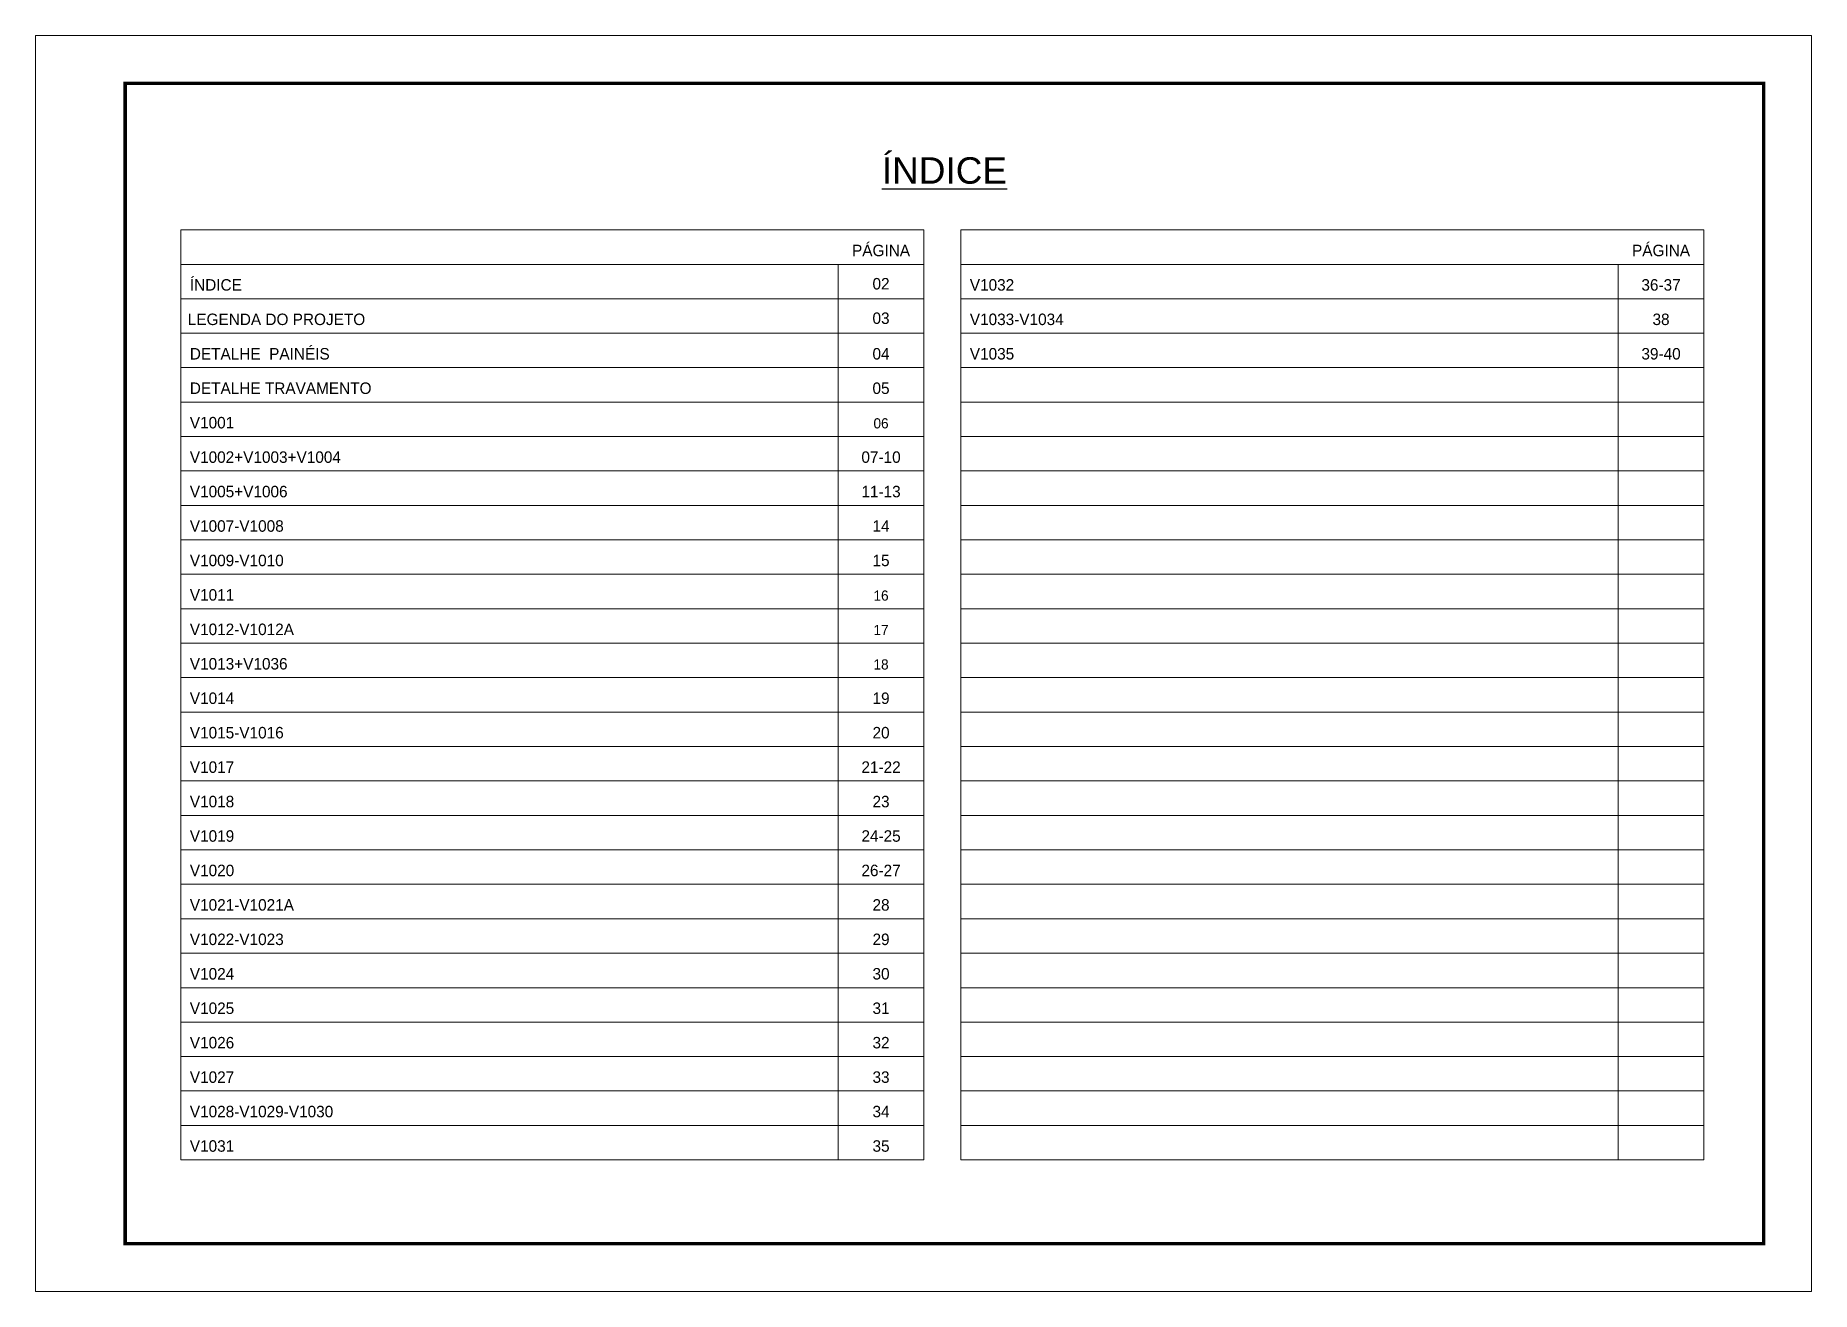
# Model space of a CAD drawing. Extents: x -20960 to -5926, y -2106 to 21915.
# Drawn here: x -10608 to -9123, y 20865 to 21915 of the extents above; entities that cross this region are included whole.
import ezdxf
from ezdxf.enums import TextEntityAlignment as Align

# ---------------------------------------------------------------- set-up
doc = ezdxf.new("R2010")
doc.units = 0
doc.layers.add('CARIMBO', color=255, linetype='Continuous', lineweight=9)
doc.layers.add('Folhas', color=255, linetype='Continuous', lineweight=9)
doc.styles.add('ARIAL', font='arial.ttf')
doc.styles.add('Tecnologia', font='')
doc.styles.get('Tecnologia').set_extended_font_data('Forgotten Futurist')

msp = doc.modelspace()

# ---------------------------------------------------------------- texts
at = {"color": 0, "linetype": 'Continuous', "ltscale": 5, "style": 'ARIAL'}
msp.add_text('%%UÍNDICE', height=22.118, dxfattribs=at).set_placement((-9848.5, 21791.51), align=Align.CENTER)
at = {"layer": 'CARIMBO', "style": 'Tecnologia'}
for s, height, p in [('PÁGINA', 9.599, (-9901.5, 21730.91)), ('PÁGINA', 9.599, (-9249.29, 21730.91)), ('02', 9.599, (-9901.5, 21703.08)), ('36-37', 9.599, (-9249.29, 21702.12)), ('03', 9.599, (-9901.5, 21674.29)), ('38', 9.599, (-9249.29, 21673.32)), ('04', 9.599, (-9901.5, 21644.52)), ('39-40', 9.599, (-9249.29, 21644.52)), ('05', 9.599, (-9901.5, 21615.73)), ('06', 8.5, (-9901.5, 21586.93)), ('07-10', 9.599, (-9901.5, 21558.13)), ('11-13', 9.599, (-9901.5, 21529.34)), ('14', 9.599, (-9901.5, 21500.54)), ('15', 9.599, (-9901.5, 21471.75)), ('16', 8.5, (-9901.5, 21442.95)), ('17', 8.5, (-9901.5, 21414.15)), ('18', 8.5, (-9901.5, 21385.36)), ('19', 9.599, (-9901.5, 21356.56)), ('20', 9.599, (-9901.5, 21327.76)), ('21-22', 9.599, (-9901.5, 21298.97)), ('23', 9.599, (-9901.5, 21270.17)), ('24-25', 9.599, (-9901.5, 21241.38)), ('26-27', 9.599, (-9901.5, 21212.58)), ('28', 9.599, (-9901.5, 21183.78)), ('29', 9.599, (-9901.5, 21154.99)), ('30', 9.599, (-9901.5, 21126.19)), ('31', 9.599, (-9901.5, 21097.39)), ('32', 9.599, (-9901.5, 21068.6)), ('33', 9.599, (-9901.5, 21039.8)), ('34', 9.599, (-9901.5, 21011.01)), ('35', 9.599, (-9901.5, 20982.21))]:
    msp.add_text(s, height=height, dxfattribs=at).set_placement(p, align=Align.CENTER)
for s, height, p in [('ÍNDICE', 9.599, (-10479.47, 21702.12)), ('V1032', 9.599, (-9827.27, 21702.12)), ('LEGENDA DO PROJETO', 9.5987, (-10481.18, 21673.32)), ('V1033-V1034', 9.5987, (-9827.27, 21673.32)), ('DETALHE  PAINÉIS', 9.5987, (-10479.47, 21644.52)), ('V1035', 9.599, (-9827.27, 21644.52)), ('DETALHE TRAVAMENTO', 9.5987, (-10479.47, 21615.73)), ('V1001', 9.599, (-10479.47, 21586.93)), ('V1002+V1003+V1004', 9.5987, (-10479.47, 21558.13)), ('V1005+V1006', 9.5987, (-10479.47, 21529.34)), ('V1007-V1008', 9.5987, (-10479.47, 21500.54)), ('V1009-V1010', 9.5987, (-10479.47, 21471.75)), ('V1011', 9.599, (-10479.47, 21442.95)), ('V1012-V1012A', 9.5987, (-10479.47, 21414.15)), ('V1013+V1036', 9.5987, (-10479.47, 21385.36)), ('V1014', 9.599, (-10479.47, 21356.56)), ('V1015-V1016', 9.5987, (-10479.47, 21327.76)), ('V1017', 9.599, (-10479.47, 21298.97)), ('V1018', 9.599, (-10479.47, 21270.17)), ('V1019', 9.599, (-10479.47, 21241.38)), ('V1020', 9.599, (-10479.47, 21212.58)), ('V1021-V1021A', 9.5987, (-10479.47, 21183.78)), ('V1022-V1023', 9.5987, (-10479.47, 21154.99)), ('V1024', 9.599, (-10479.47, 21126.19)), ('V1025', 9.599, (-10479.47, 21097.39)), ('V1026', 9.599, (-10479.47, 21068.6)), ('V1027', 9.599, (-10479.47, 21039.8)), ('V1028-V1029-V1030', 9.5987, (-10479.47, 21011.01)), ('V1031', 9.599, (-10479.47, 20982.21))]:
    msp.add_text(s, height=height, dxfattribs=at).set_placement(p)

# ---------------------------------------------------------------- linework, layer by layer
at = {"layer": 'CARIMBO'}
for p, q in [((-10486.97, 21752.9), (-9865.59, 21752.9)), ((-10486.97, 21752.9), (-9865.59, 21752.9)), ((-10486.97, 21752.9), (-10486.97, 20975.4)), ((-9865.59, 21752.9), (-9865.59, 20975.4)), ((-9834.76, 21752.9), (-9213.38, 21752.9)), ((-9834.76, 21752.9), (-9213.38, 21752.9)), ((-9834.76, 21752.9), (-9834.76, 20975.4)), ((-9213.38, 21752.9), (-9213.38, 20975.4)), ((-10486.97, 21724.1), (-9865.59, 21724.1)), ((-10486.97, 21724.1), (-9865.59, 21724.1)), ((-10486.97, 21724.1), (-9865.59, 21724.1)), ((-9937.41, 21724.1), (-9937.41, 20975.4)), ((-9834.76, 21724.1), (-9213.38, 21724.1)), ((-9834.76, 21724.1), (-9213.38, 21724.1)), ((-9834.76, 21724.1), (-9213.38, 21724.1)), ((-9285.2, 21724.1), (-9285.2, 20975.4)), ((-10486.97, 21695.31), (-9865.59, 21695.31)), ((-9834.76, 21695.31), (-9213.38, 21695.31)), ((-10486.97, 21666.51), (-9865.59, 21666.51)), ((-9834.76, 21666.51), (-9213.38, 21666.51)), ((-10486.97, 21637.72), (-9865.59, 21637.72)), ((-10486.97, 21637.72), (-9865.59, 21637.72)), ((-9834.76, 21637.72), (-9213.38, 21637.72)), ((-9834.76, 21637.72), (-9213.38, 21637.72)), ((-10486.97, 21608.92), (-9865.59, 21608.92)), ((-10486.97, 21608.92), (-9865.59, 21608.92)), ((-10486.97, 21608.92), (-9865.59, 21608.92)), ((-9834.76, 21608.92), (-9213.38, 21608.92)), ((-9834.76, 21608.92), (-9213.38, 21608.92)), ((-9834.76, 21608.92), (-9213.38, 21608.92)), ((-10486.97, 21580.12), (-9865.59, 21580.12)), ((-9834.76, 21580.12), (-9213.38, 21580.12)), ((-10486.97, 21551.33), (-9865.59, 21551.33)), ((-9834.76, 21551.33), (-9213.38, 21551.33)), ((-10486.97, 21522.53), (-9865.59, 21522.53)), ((-9834.76, 21522.53), (-9213.38, 21522.53)), ((-10486.97, 21493.73), (-9865.59, 21493.73)), ((-9834.76, 21493.73), (-9213.38, 21493.73)), ((-10486.97, 21464.94), (-9865.59, 21464.94)), ((-9834.76, 21464.94), (-9213.38, 21464.94)), ((-10486.97, 21436.14), (-9865.59, 21436.14)), ((-9834.76, 21436.14), (-9213.38, 21436.14)), ((-10486.97, 21407.35), (-9865.59, 21407.35)), ((-9834.76, 21407.35), (-9213.38, 21407.35)), ((-10486.97, 21378.55), (-9865.59, 21378.55)), ((-9834.76, 21378.55), (-9213.38, 21378.55)), ((-10486.97, 21349.75), (-9865.59, 21349.75)), ((-9834.76, 21349.75), (-9213.38, 21349.75)), ((-10486.97, 21320.96), (-9865.59, 21320.96)), ((-9834.76, 21320.96), (-9213.38, 21320.96)), ((-10486.97, 21292.16), (-9865.59, 21292.16)), ((-9834.76, 21292.16), (-9213.38, 21292.16)), ((-10486.97, 21263.37), (-9865.59, 21263.37)), ((-9834.76, 21263.37), (-9213.38, 21263.37)), ((-10486.97, 21234.57), (-9865.59, 21234.57)), ((-9834.76, 21234.57), (-9213.38, 21234.57)), ((-10486.97, 21205.77), (-9865.59, 21205.77)), ((-9834.76, 21205.77), (-9213.38, 21205.77)), ((-10486.97, 21176.98), (-9865.59, 21176.98)), ((-9834.76, 21176.98), (-9213.38, 21176.98)), ((-10486.97, 21148.18), (-9865.59, 21148.18)), ((-9834.76, 21148.18), (-9213.38, 21148.18)), ((-10486.97, 21119.38), (-9865.59, 21119.38)), ((-9834.76, 21119.38), (-9213.38, 21119.38)), ((-10486.97, 21090.59), (-9865.59, 21090.59)), ((-10486.97, 21090.59), (-9865.59, 21090.59)), ((-9834.76, 21090.59), (-9213.38, 21090.59)), ((-9834.76, 21090.59), (-9213.38, 21090.59)), ((-10486.97, 21061.79), (-9865.59, 21061.79)), ((-9834.76, 21061.79), (-9213.38, 21061.79)), ((-10486.97, 21033), (-9865.59, 21033)), ((-9834.76, 21033), (-9213.38, 21033)), ((-10486.97, 21004.2), (-9865.59, 21004.2)), ((-9834.76, 21004.2), (-9213.38, 21004.2)), ((-10486.97, 20975.4), (-9865.59, 20975.4)), ((-9834.76, 20975.4), (-9213.38, 20975.4))]:
    msp.add_line(p, q, dxfattribs=at)
at = {"layer": 'Folhas'}
msp.add_lwpolyline([(-10608.5, 20865.39), (-9123.5, 20865.39), (-9123.5, 21915.39), (-10608.5, 21915.39)], close=True, dxfattribs=at)
at = {"layer": 'Folhas', "color": 30, "const_width": 3}
msp.add_lwpolyline([(-10533.5, 20905.39), (-9163.5, 20905.39), (-9163.5, 21875.39), (-10533.5, 21875.39)], close=True, dxfattribs=at)

msp.set_redraw_order([(e.dxf.handle, doc.entitydb.next_handle()) for e in msp.query("TEXT MTEXT ATTDEF DIMENSION ARC_DIMENSION")])  # texts and dimensions are drawn at this point

doc.saveas('drawing.dxf')
